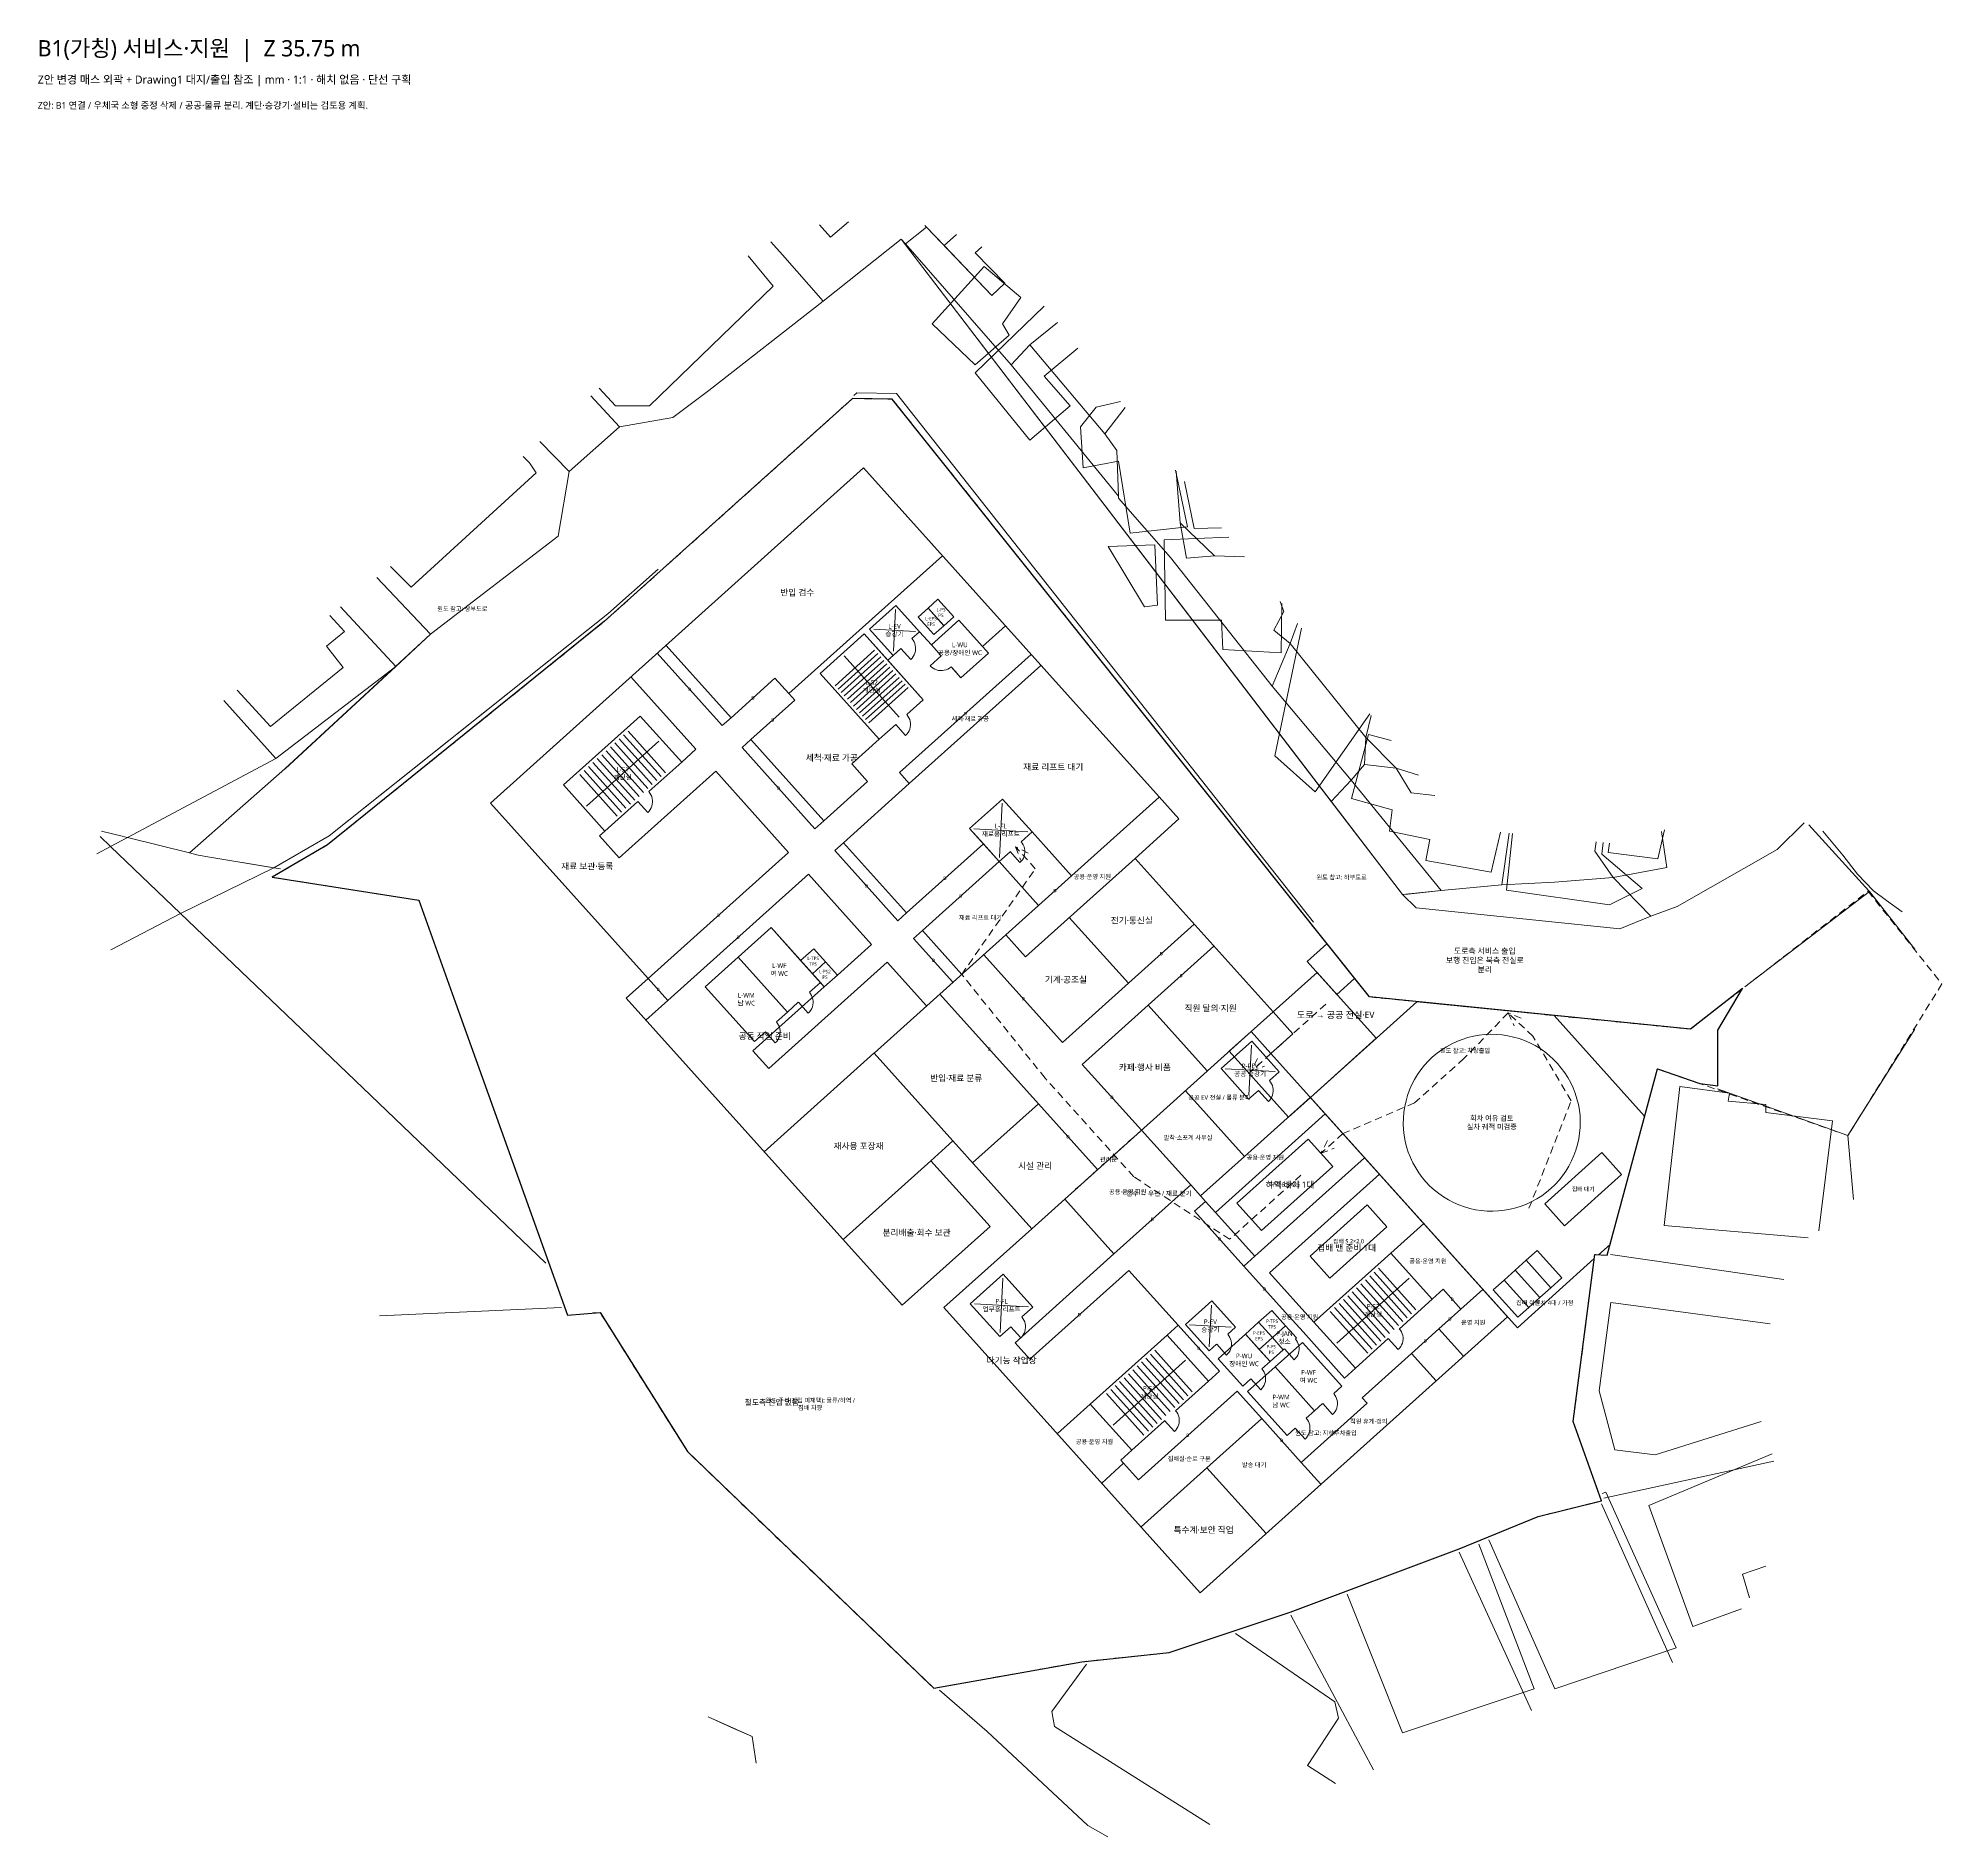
# Model space of a CAD drawing. Header units: millimetres. Extents: x -71701 to 357366, y 1091126 to 1572246.
# Drawn here: x -71701 to 57366, y 1450242 to 1572241 of the extents above; entities that cross this region are included whole.
import ezdxf

# ---------------------------------------------------------------- set-up
doc = ezdxf.new("R2010")
doc.units = ezdxf.units.MM
doc.linetypes.add('PLAN_DASH', pattern=[800, 500, -300])
for name, color, linetype, lineweight in [('CON', 2, 'Continuous', 35), ('DOOR', 4, 'Continuous', 13), ('ELEV', 6, 'Continuous', 13), ('EPS_PS', 6, 'Continuous', 18), ('L0_CONTEXT', 8, 'Continuous', 9), ('L0_PROGRAM_EDGE', 7, 'PLAN_DASH', 13), ('L0_PUBLIC_FLOW', 3, 'PLAN_DASH', 18), ('L0_SERVICE_FLOW', 1, 'PLAN_DASH', 18), ('L0_SITE_3D', 7, 'Continuous', 25), ('L0_SITE_DWG_REF', 8, 'PLAN_DASH', 13), ('L0_TEXT', 7, 'Continuous', 13), ('L0_VEHICLE', 8, 'Continuous', 13), ('SLAB', 8, 'Continuous', 13), ('STAIR', 1, 'Continuous', 13), ('WALL', 3, 'Continuous', 18)]:
    doc.layers.add(name, color=color, linetype=linetype, lineweight=lineweight)
doc.styles.add('KOREAN', font='malgun.ttf')

msp = doc.modelspace()

# ---------------------------------------------------------------- linework, layer by layer
at = {"layer": 'CON'}
for points in [[(-15742, 1543086), (-41033, 1520362)], [(4309, 1520771), (-15742, 1543086)], [(5645, 1519283), (4309, 1520771)], [(-41033, 1520362), (-30339, 1508461)], [(2670, 1516610), (5645, 1519283)], [(12027, 1506196), (2670, 1516610)], [(-30339, 1508461), (-31827, 1507124)], [(-31827, 1507124), (-13112, 1486296)], [(13364, 1504709), (12027, 1506196)], [(11876, 1503372), (13364, 1504709)], [(27917, 1485520), (11876, 1503372)], [(-11172, 1496106), (-9684, 1497443)], [(-9684, 1497443), (-4337, 1491492)], [(-7162, 1491643), (-11172, 1496106)], [(-11625, 1487633), (-7162, 1491643)], [(-4337, 1491492), (-10288, 1486145)], [(-13112, 1486296), (-11625, 1487633)], [(-10288, 1486145), (7089, 1466806)], [(7089, 1466806), (27917, 1485520)]]:
    msp.add_lwpolyline(points, dxfattribs=at)
at = {"layer": 'DOOR'}
for points in [[(-13210, 1530842), (-12542, 1530098)], [(-12466, 1531511), (-12385, 1531408), (-12319, 1531295), (-12267, 1531175), (-12232, 1531049), (-12213, 1530920), (-12211, 1530789), (-12227, 1530659), (-12259, 1530532), (-12308, 1530411), (-12372, 1530297), (-12450, 1530192), (-12542, 1530098)], [(-10475, 1530342), (-11219, 1529674)], [(-9807, 1529598), (-9910, 1529517), (-10022, 1529450), (-10142, 1529399), (-10268, 1529364), (-10398, 1529345), (-10529, 1529343), (-10658, 1529359), (-10785, 1529391), (-10907, 1529440), (-11021, 1529504), (-11125, 1529582), (-11219, 1529674)], [(-13556, 1525691), (-12888, 1524948)], [(-12812, 1526360), (-12731, 1526257), (-12665, 1526144), (-12613, 1526024), (-12578, 1525898), (-12559, 1525769), (-12558, 1525638), (-12573, 1525508), (-12605, 1525381), (-12654, 1525260), (-12718, 1525146), (-12796, 1525041), (-12888, 1524948)], [(-31043, 1520465), (-30374, 1519722)], [(-30299, 1521134), (-30218, 1521031), (-30151, 1520918), (-30100, 1520798), (-30064, 1520672), (-30046, 1520543), (-30044, 1520412), (-30060, 1520282), (-30092, 1520155), (-30141, 1520034), (-30205, 1519920), (-30283, 1519815), (-30374, 1519722)], [(-5803, 1517063), (-5135, 1516319)], [(-5059, 1517731), (-4978, 1517628), (-4912, 1517516), (-4860, 1517396), (-4825, 1517270), (-4806, 1517140), (-4805, 1517010), (-4820, 1516880), (-4852, 1516753), (-4901, 1516631), (-4965, 1516517), (-5043, 1516413), (-5135, 1516319)], [(-19413, 1507523), (-19332, 1507420), (-19266, 1507307), (-19214, 1507187), (-19179, 1507061), (-19160, 1506932), (-19158, 1506801), (-19174, 1506671), (-19206, 1506544), (-19255, 1506423), (-19319, 1506309), (-19397, 1506204), (-19489, 1506110)], [(-20157, 1506854), (-19489, 1506110)], [(-21645, 1505518), (-21564, 1505415), (-21497, 1505302), (-21446, 1505182), (-21410, 1505056), (-21392, 1504927), (-21390, 1504796), (-21405, 1504666), (-21438, 1504539), (-21486, 1504418), (-21550, 1504304), (-21629, 1504199), (-21720, 1504105)], [(-22389, 1504849), (-21720, 1504105)], [(11778, 1501536), (11859, 1501433), (11926, 1501321), (11977, 1501201), (12013, 1501075), (12031, 1500945), (12033, 1500814), (12017, 1500684), (11985, 1500558), (11936, 1500436), (11872, 1500322), (11794, 1500217), (11703, 1500124)], [(11034, 1500868), (11703, 1500124)], [(-5755, 1484841), (-5087, 1484097)], [(-5011, 1485509), (-4930, 1485407), (-4864, 1485294), (-4812, 1485174), (-4777, 1485048), (-4758, 1484918), (-4756, 1484788), (-4772, 1484658), (-4804, 1484531), (-4853, 1484410), (-4917, 1484296), (-4995, 1484191), (-5087, 1484097)], [(8947, 1484339), (9028, 1484236), (9095, 1484123), (9146, 1484003), (9181, 1483877), (9200, 1483748), (9202, 1483617), (9186, 1483487), (9154, 1483360), (9105, 1483239), (9041, 1483125), (8963, 1483020), (8871, 1482926)], [(20580, 1484708), (20661, 1484605), (20727, 1484493), (20779, 1484373), (20814, 1484247), (20833, 1484117), (20835, 1483986), (20819, 1483857), (20787, 1483730), (20738, 1483608), (20674, 1483494), (20596, 1483390), (20504, 1483296)], [(8203, 1483670), (8871, 1482926)], [(12789, 1483354), (13457, 1482610)], [(13533, 1484023), (13614, 1483920), (13680, 1483807), (13732, 1483687), (13767, 1483561), (13786, 1483432), (13788, 1483301), (13772, 1483171), (13740, 1483044), (13691, 1482923), (13627, 1482809), (13549, 1482704), (13457, 1482610)], [(19836, 1484040), (20504, 1483296)], [(11264, 1481984), (11345, 1481881), (11412, 1481769), (11463, 1481649), (11499, 1481523), (11517, 1481393), (11519, 1481262), (11503, 1481133), (11471, 1481006), (11422, 1480884), (11358, 1480770), (11280, 1480666), (11189, 1480572)], [(10520, 1481316), (11189, 1480572)], [(5412, 1479146), (5493, 1479043), (5560, 1478930), (5611, 1478810), (5647, 1478684), (5665, 1478555), (5667, 1478424), (5651, 1478294), (5619, 1478167), (5570, 1478046), (5506, 1477932), (5428, 1477827), (5337, 1477734)], [(15388, 1479639), (16056, 1478896)], [(16131, 1480308), (16212, 1480205), (16279, 1480092), (16331, 1479972), (16366, 1479846), (16385, 1479717), (16386, 1479586), (16371, 1479456), (16338, 1479329), (16290, 1479208), (16226, 1479094), (16147, 1478989), (16056, 1478896)], [(4668, 1478477), (5337, 1477734)], [(13528, 1477969), (14196, 1477225)], [(14272, 1478637), (14353, 1478534), (14419, 1478422), (14471, 1478301), (14506, 1478175), (14525, 1478046), (14526, 1477915), (14511, 1477785), (14479, 1477659), (14430, 1477537), (14366, 1477423), (14288, 1477318), (14196, 1477225)]]:
    msp.add_lwpolyline(points, dxfattribs=at)
at = {"layer": 'ELEV'}
for points in [[(-13565, 1533481), (-13716, 1530657)], [(-15052, 1532144), (-12228, 1531993)], [(-6336, 1520349), (-6532, 1516677)], [(-8270, 1518611), (-4598, 1518415)], [(10561, 1503938), (10380, 1500549)], [(8776, 1502334), (12165, 1502153)], [(-6287, 1488127), (-6484, 1484455)], [(-8221, 1486389), (-4550, 1486193)], [(7848, 1486309), (7698, 1483485)], [(6361, 1484972), (9185, 1484821)]]:
    msp.add_lwpolyline(points, dxfattribs=at)
at = {"layer": 'EPS_PS'}
for points in [[(-11364, 1533576), (-10295, 1532386), (-10965, 1531784), (-12034, 1532974), (-11364, 1533576)], [(-10695, 1534178), (-9626, 1532987), (-10295, 1532386), (-11364, 1533576), (-10695, 1534178)], [(-19113, 1510481), (-18311, 1509588), (-19204, 1508786), (-20006, 1509679), (-19113, 1510481)], [(-18311, 1509588), (-17509, 1508695), (-18402, 1507893), (-19204, 1508786), (-18311, 1509588)], [(11936, 1485949), (12872, 1484908), (11979, 1484106), (11044, 1485147), (11936, 1485949)], [(11044, 1485147), (11979, 1484106), (11087, 1483304), (10151, 1484345), (11044, 1485147)], [(11979, 1484106), (12715, 1483287), (11822, 1482485), (11087, 1483304), (11979, 1484106)]]:
    msp.add_lwpolyline(points, dxfattribs=at)
at = {"layer": 'L0_CONTEXT'}
for points in [[(-11579, 1559536), (-11483, 1559418), (-12898, 1558285), (-13184, 1558609), (-18469, 1554408), (-21235, 1557541), (-22021, 1558431)], [(-16765, 1559781), (-17978, 1558742), (-18720, 1559579)], [(-2602, 1552960), (-4469, 1551439), (-5739, 1550069), (-12898, 1558285), (-11483, 1559418)], [(-9427, 1558915), (-10281, 1558164), (-11483, 1559418), (-11579, 1559536)], [(-11483, 1559418), (-7050, 1554790), (-6157, 1555628), (-8184, 1557673), (-7720, 1558087)], [(-61445, 1516973), (-54961, 1522684), (-45090, 1531810), (-36435, 1538458), (-35703, 1542838), (-32284, 1545883), (-28679, 1546499), (-26228, 1548338), (-18469, 1554408), (-13184, 1558609), (20800, 1514150), (21716, 1513255), (35540, 1511832), (37643, 1512683), (39419, 1513348), (46187, 1517208), (48021, 1519013)], [(-22021, 1558431), (-21235, 1557541), (-18469, 1554408), (-26228, 1548338), (-28679, 1546499), (-32284, 1545883), (-34231, 1547983)], [(15970, 1520468), (-13184, 1558609), (-12898, 1558285), (-5739, 1550069), (1541, 1541172), (1539, 1541036), (5061, 1537008), (11953, 1528280), (17327, 1521906), (15970, 1520468)], [(-10281, 1558164), (-9427, 1558915)], [(-7720, 1558087), (-8184, 1557673), (-6157, 1555628), (-7050, 1554790), (-10281, 1558164)], [(-23566, 1557480), (-21864, 1555412), (-30254, 1547310), (-32550, 1547310)], [(-5084, 1554635), (-6320, 1552859), (-5878, 1552082), (-8175, 1550085), (-11089, 1552859), (-7556, 1556744), (-5084, 1554635)], [(-1213, 1551219), (-3494, 1549308), (-1727, 1547310), (-4465, 1544979), (-8175, 1549530), (-3487, 1554069)], [(-4469, 1551439), (-2602, 1552960)], [(-5739, 1550069), (-4469, 1551439), (625, 1545399), (1426, 1544264), (1541, 1541172), (-5739, 1550069)], [(1998, 1547195), (625, 1545399), (-4469, 1551439)], [(-34231, 1547983), (-32284, 1545883), (-35703, 1542838)], [(-32550, 1547310), (-33659, 1548498)], [(14762, 1512277), (-13500, 1548126), (-16184, 1548185), (-16397, 1547996)], [(2335, 1538653), (1540, 1543536), (-844, 1543092), (-1021, 1545867), (39, 1547199), (1685, 1547587)], [(625, 1545399), (1998, 1547195)], [(12505, 1534025), (12742, 1533346), (12082, 1532086), (13175, 1531173), (11953, 1528280), (5061, 1537008), (1539, 1541036), (1541, 1541172), (1426, 1544264), (625, 1545399)], [(-37679, 1544885), (-35703, 1542838), (-36435, 1538458), (-45090, 1531810), (-48731, 1535653)], [(-38806, 1543873), (-38379, 1543425)], [(-35703, 1542838), (-37679, 1544885)], [(-38379, 1543425), (-37938, 1542759), (-46416, 1534990), (-47800, 1536404)], [(5404, 1542926), (6221, 1539097), (2335, 1538653)], [(5443, 1542877), (5721, 1539357), (6149, 1536967), (8061, 1537132), (10080, 1537065)], [(10080, 1537065), (8061, 1537132), (5721, 1539357), (5443, 1542877)], [(8517, 1539025), (6663, 1538986), (6015, 1542160)], [(5721, 1539357), (8061, 1537132), (6149, 1536967), (5721, 1539357)], [(834, 1537765), (4013, 1537876), (4190, 1533769), (3307, 1533658), (834, 1537765)], [(12580, 1530551), (8606, 1530773), (8517, 1532770), (4720, 1532770), (4631, 1538209), (9022, 1538391)], [(-29655, 1536232), (-33083, 1533190), (-51972, 1518135), (-55724, 1515970), (-60064, 1516681), (-60857, 1516827), (-61445, 1516973)], [(-55263, 1515894), (-55724, 1515970), (-51972, 1518135), (-46205, 1522731), (-33083, 1533190), (-29655, 1536232)], [(-48731, 1535653), (-45090, 1531810), (-47449, 1529629), (-51197, 1533662)], [(-51197, 1533662), (-47449, 1529629), (-55576, 1523373)], [(13685, 1532547), (13175, 1531173), (12082, 1532086), (12742, 1533346), (12505, 1534025)], [(12617, 1533886), (12580, 1530551)], [(-51932, 1533069), (-50920, 1531993), (-52157, 1530995), (-51009, 1529552), (-55955, 1525556), (-58203, 1528007)], [(18576, 1526417), (14876, 1521116), (12138, 1523558), (13951, 1532214)], [(18666, 1526304), (18319, 1524801), (13175, 1531173), (13685, 1532547)], [(13175, 1531173), (18319, 1524801), (18223, 1522963), (17327, 1521906), (11953, 1528280), (13175, 1531173)], [(-65648, 1518018), (-55576, 1523373), (-47449, 1529629), (-54960, 1522685), (-54961, 1522684), (-61445, 1516973), (-65632, 1518014), (-65648, 1518018)], [(-59102, 1527320), (-55576, 1523373), (-65648, 1518018), (-65846, 1518066), (-65995, 1518104), (-67410, 1518456)], [(-55576, 1523373), (-59102, 1527320)], [(21893, 1522259), (20379, 1522723), (18319, 1524801), (18666, 1526304)], [(22383, 1516455), (22648, 1517898), (19910, 1518453), (20087, 1519896), (17349, 1520673), (18497, 1525001), (20019, 1524608)], [(18319, 1524801), (20379, 1522723), (18223, 1522963), (18319, 1524801)], [(15970, 1520468), (17327, 1521906), (23419, 1514423), (21181, 1514190), (20800, 1514150), (15970, 1520468)], [(28024, 1518316), (27532, 1514804), (23419, 1514423), (17327, 1521906), (18223, 1522963)], [(18223, 1522963), (20379, 1522723), (21377, 1521052), (22997, 1520876)], [(22997, 1520876), (21377, 1521052), (20379, 1522723), (21893, 1522259)], [(-67494, 1518102), (-66780, 1517417), (-67712, 1516922)], [(-66780, 1517417), (-67494, 1518102)], [(-67411, 1518451), (-65995, 1518104), (-65846, 1518066), (-65648, 1518018), (-66780, 1517417)], [(-66780, 1517417), (-65648, 1518018), (-65632, 1518014), (-61445, 1516973), (-60858, 1516827), (-60064, 1516681), (-55965, 1516009), (-55724, 1515970), (-62034, 1512870), (-66780, 1517417)], [(27432, 1518375), (26799, 1515678), (22383, 1516455)], [(33924, 1517722), (33841, 1517096), (35068, 1515310), (31099, 1514986), (27532, 1514804), (28024, 1518316)], [(37044, 1514568), (34836, 1513458), (27859, 1514457), (28255, 1518292)], [(38352, 1518429), (38723, 1515979), (35068, 1515310), (33841, 1517096), (33924, 1517722)], [(38551, 1518535), (38104, 1516566), (34748, 1517010), (34820, 1517632)], [(48021, 1519013), (46187, 1517208), (39419, 1513348), (37643, 1512683), (35068, 1515310), (38723, 1515979), (38352, 1518429)], [(48335, 1518889), (49698, 1517395), (52418, 1514409), (52458, 1514366), (44015, 1507890)], [(55539, 1510452), (53797, 1512664), (52421, 1514412), (49698, 1517395), (48335, 1518889)], [(54668, 1512971), (53613, 1513755), (52726, 1514401), (51647, 1515541), (50644, 1516830), (49298, 1518450)], [(-67712, 1516922), (-66780, 1517417), (-62034, 1512870), (-66762, 1510397)], [(34409, 1517674), (34306, 1516899), (37044, 1514568)], [(-37286, 1489156), (-51289, 1502572), (-62034, 1512870), (-55724, 1515970)], [(-55724, 1515970), (-55263, 1515894)], [(27532, 1514804), (31099, 1514986), (35068, 1515310), (37643, 1512683), (35540, 1511832), (21716, 1513255), (20800, 1514150), (23419, 1514423), (27532, 1514804)], [(44016, 1507890), (52458, 1514366), (55539, 1510451)], [(-66762, 1510397), (-62034, 1512870), (-51289, 1502572), (-37285, 1489153)], [(55529, 1505022), (50999, 1497803), (42154, 1500973)], [(51367, 1493470), (50999, 1497803), (55529, 1505022)], [(38545, 1491704), (39605, 1501138), (42961, 1500694), (42873, 1500140), (45434, 1499918), (45434, 1499363), (49938, 1498808), (49031, 1491346)], [(42154, 1500973), (50999, 1497803), (51367, 1493470)], [(48302, 1490873), (38545, 1491704)], [(46657, 1488045), (34895, 1489750)], [(-48544, 1485593), (-36208, 1486144)], [(45112, 1478423), (37927, 1476166), (35189, 1476499), (34130, 1480494), (34924, 1486488), (45724, 1485048)], [(34443, 1473220), (45981, 1475723)], [(43775, 1465705), (40488, 1464512), (37486, 1472725), (45852, 1476230)], [(34329, 1473538), (34571, 1473613), (39340, 1463069), (31127, 1460294), (26657, 1470386)], [(39107, 1462065), (34286, 1472836)], [(25970, 1470105), (29714, 1460294), (20794, 1457298), (17046, 1466717)], [(29539, 1458816), (24634, 1469561)], [(45424, 1468597), (43845, 1468064), (44313, 1466466)], [(18842, 1454789), (13225, 1465286)], [(9476, 1464034), (16201, 1459406), (16466, 1458297), (14346, 1455078), (16256, 1453858)], [(7736, 1451075), (-2787, 1457742), (-2964, 1458741), (-633, 1461954)], [(-10600, 1460189), (-7358, 1457395), (-542, 1451025), (821, 1450242)], [(-23022, 1455254), (-23292, 1457043), (-26278, 1458383)], [(-26278, 1458383), (-24686, 1457669), (-23292, 1457043), (-23022, 1455254)]]:
    msp.add_lwpolyline(points, dxfattribs=at)
at = {"layer": 'L0_PROGRAM_EDGE'}
msp.add_lwpolyline([(-1362, 1494166), (3101, 1498176)], dxfattribs=at)
at = {"layer": 'L0_PUBLIC_FLOW'}
for points in [[(15595, 1506714), (11876, 1503372), (10537, 1502169)], [(10973, 1503031), (10537, 1502169), (11441, 1502510)]]:
    msp.add_lwpolyline(points, dxfattribs=at)
at = {"layer": 'L0_SERVICE_FLOW'}
for points in [[(13913, 1495120), (9079, 1490775), (2578, 1495017), (-3437, 1501712), (-9080, 1508741), (-4095, 1515909), (-5431, 1517397)], [(-4569, 1516962), (-5431, 1517397), (-5090, 1516494)], [(27956, 1506124), (24958, 1503027), (21611, 1500019), (16755, 1497942), (15267, 1496605)], [(29372, 1492877), (32240, 1500159), (29642, 1504547), (27956, 1506124)], [(28852, 1505765), (27956, 1506124), (28374, 1505254)], [(15703, 1497467), (15267, 1496605), (16171, 1496946)]]:
    msp.add_lwpolyline(points, dxfattribs=at)
at = {"layer": 'L0_SITE_3D'}
msp.add_lwpolyline([(18551, 1507208), (-13801, 1547755), (-16484, 1547797), (-33292, 1532694), (-46350, 1522153), (-52089, 1517520), (-55828, 1515332), (-45883, 1513764), (-43619, 1507440), (-35811, 1485629), (-33604, 1485818), (-27684, 1476378), (-10980, 1460324), (-945, 1462122), (4976, 1462743), (13186, 1465484), (24629, 1469773), (29993, 1471965), (34294, 1473044), (32366, 1478406), (33835, 1489745), (34671, 1489688), (38084, 1502345), (40963, 1501332), (42168, 1501172), (42168, 1504953), (42833, 1506065), (43854, 1507773), (40311, 1505020), (18551, 1507208)], dxfattribs=at)
at = {"layer": 'L0_SITE_DWG_REF'}
msp.add_lwpolyline([(18551, 1507208), (40311, 1505020), (52358, 1514380), (57366, 1508093), (50999, 1497803), (38084, 1502345), (34671, 1489688), (33835, 1489745), (32366, 1478406), (34294, 1473044), (29993, 1471965), (24629, 1469773), (13186, 1465484), (4976, 1462743), (-945, 1462122), (-10980, 1460324), (-27684, 1476378), (-33604, 1485818), (-35811, 1485629), (-43619, 1507440), (-45883, 1513764), (-55828, 1515332), (-52089, 1517520), (-46350, 1522153), (-33292, 1532694), (-16484, 1547797), (-13801, 1547755), (18551, 1507208)], dxfattribs=at)
at = {"layer": 'L0_VEHICLE'}
for points in [[(31071, 1505949), (21770, 1506884), (14550, 1500397), (28585, 1484776), (33798, 1489460), (33835, 1489745), (34095, 1489727), (34869, 1490423), (37212, 1499114), (31071, 1505949)], [(31313, 1502687), (31041, 1502971), (30751, 1503235), (30445, 1503481), (30123, 1503706), (29787, 1503909), (29438, 1504090), (29079, 1504248), (28710, 1504381), (28333, 1504491), (27949, 1504575), (27561, 1504635), (27170, 1504668), (26777, 1504677), (26385, 1504659), (25995, 1504616), (25608, 1504547), (25227, 1504453), (24853, 1504335), (24487, 1504192), (24131, 1504026), (23787, 1503837), (23456, 1503625), (23140, 1503393), (22840, 1503140), (22556, 1502868), (22291, 1502578), (22046, 1502272), (21821, 1501950), (21618, 1501614), (21437, 1501266), (21279, 1500906), (21145, 1500537), (21036, 1500160), (20951, 1499777), (20892, 1499388), (20858, 1498997), (20850, 1498605), (20868, 1498212), (20911, 1497822), (20980, 1497436), (21073, 1497054), (21192, 1496680), (21335, 1496314), (21501, 1495959), (21690, 1495615), (21901, 1495284), (22134, 1494967), (22387, 1494667), (22659, 1494384), (22948, 1494119), (23255, 1493873), (23577, 1493648), (23913, 1493445), (24261, 1493264), (24621, 1493106), (24990, 1492973), (25367, 1492863), (25750, 1492779), (26138, 1492719), (26529, 1492686), (26922, 1492677), (27314, 1492695), (27705, 1492738), (28091, 1492807), (28472, 1492901), (28847, 1493019), (29212, 1493162), (29568, 1493328), (29912, 1493517), (30243, 1493729), (30559, 1493961), (30860, 1494214), (31143, 1494486), (31408, 1494776), (31654, 1495082), (31878, 1495404), (32082, 1495740), (32263, 1496088), (32420, 1496448), (32554, 1496817), (32664, 1497194), (32748, 1497578), (32807, 1497966), (32841, 1498357), (32849, 1498749), (32832, 1499142), (32788, 1499532), (32720, 1499918), (32626, 1500300), (32508, 1500674), (32365, 1501040), (32199, 1501395), (32009, 1501739), (31798, 1502070), (31565, 1502387), (31313, 1502687)], [(14399, 1497572), (16070, 1495713), (11235, 1491368), (9564, 1493228), (14399, 1497572)], [(34318, 1496649), (35655, 1495162), (31787, 1491686), (30450, 1493174), (34318, 1496649)], [(18409, 1493109), (19746, 1491622), (15878, 1488146), (14541, 1489634), (18409, 1493109)], [(29927, 1490015), (31598, 1488156), (30854, 1487487), (29184, 1489347), (29927, 1490015)], [(28440, 1488678), (30111, 1486819), (29367, 1486150), (27696, 1488010), (28440, 1488678)], [(29184, 1489347), (30854, 1487487), (30111, 1486819), (28440, 1488678), (29184, 1489347)], [(27696, 1488010), (29367, 1486150), (28623, 1485482), (26952, 1487342), (27696, 1488010)]]:
    msp.add_lwpolyline(points, dxfattribs=at)
at = {"layer": 'SLAB'}
for points in [[(15672, 1510816), (14334, 1509614)], [(17546, 1508467), (15672, 1510816)], [(15002, 1508870), (12027, 1506196)], [(14334, 1509614), (16339, 1507382)], [(19013, 1504407), (15002, 1508870)], [(16339, 1507382), (17546, 1508467)], [(14550, 1500397), (19013, 1504407)], [(9052, 1503523), (13062, 1499060)], [(13062, 1499060), (14550, 1500397)]]:
    msp.add_lwpolyline(points, dxfattribs=at)
at = {"layer": 'STAIR'}
for points in [[(-17664, 1528319), (-14987, 1530725)], [(-17458, 1528089), (-14780, 1530495)], [(-17251, 1527859), (-14573, 1530265)], [(-17061, 1530340), (-13318, 1526174)], [(-17045, 1527629), (-14367, 1530035)], [(-16838, 1527399), (-14160, 1529805)], [(-16632, 1527169), (-13954, 1529575)], [(-16425, 1526939), (-13747, 1529345)], [(-16218, 1526709), (-13541, 1529115)], [(-16012, 1526479), (-13334, 1528885)], [(-15805, 1526249), (-13127, 1528655)], [(-15599, 1526019), (-12921, 1528426)], [(-15392, 1525790), (-12714, 1528196)], [(-34529, 1520156), (-29620, 1524567)], [(-32600, 1524443), (-30061, 1521617)], [(-32303, 1524711), (-29763, 1521884)], [(-32005, 1524978), (-29466, 1522151)], [(-31708, 1525245), (-29168, 1522419)], [(-34088, 1523107), (-31548, 1520280)], [(-33791, 1523374), (-31251, 1520547)], [(-33493, 1523641), (-30953, 1520815)], [(-33195, 1523909), (-30656, 1521082)], [(-32898, 1524176), (-30358, 1521349)], [(-34981, 1522305), (-32441, 1519478)], [(-34683, 1522572), (-32143, 1519745)], [(-34386, 1522839), (-31846, 1520013)], [(16350, 1483730), (21259, 1488142)], [(18576, 1488285), (21116, 1485458)], [(18873, 1488552), (21413, 1485726)], [(19171, 1488820), (21711, 1485993)], [(17088, 1486948), (19628, 1484122)], [(17386, 1487216), (19925, 1484389)], [(17683, 1487483), (20223, 1484656)], [(17981, 1487750), (20521, 1484924)], [(18278, 1488018), (20818, 1485191)], [(15898, 1485879), (18438, 1483052)], [(16196, 1486146), (18735, 1483320)], [(16493, 1486414), (19033, 1483587)], [(16791, 1486681), (19330, 1483854)], [(3706, 1482990), (6245, 1480163)], [(4003, 1483257), (6543, 1480431)], [(1182, 1478168), (6091, 1482579)], [(2516, 1481921), (5055, 1479094)], [(2813, 1482188), (5353, 1479361)], [(3111, 1482455), (5650, 1479629)], [(3408, 1482723), (5948, 1479896)], [(1028, 1480584), (3568, 1477757)], [(1325, 1480851), (3865, 1478025)], [(1623, 1481119), (4163, 1478292)], [(1920, 1481386), (4460, 1478559)], [(2218, 1481653), (4758, 1478827)], [(730, 1480317), (3270, 1477490)]]:
    msp.add_lwpolyline(points, dxfattribs=at)
at = {"layer": 'WALL'}
for points in [[(-20809, 1527779), (-10397, 1537134)], [(-15335, 1532160), (-13550, 1533764)], [(-13215, 1530838), (-13731, 1530374), (-15335, 1532160), (-13550, 1533764)], [(-13550, 1533764), (-11946, 1531978)], [(-13550, 1533764), (-11946, 1531978), (-12462, 1531515)], [(-12034, 1532974), (-11364, 1533576)], [(-11364, 1533576), (-10695, 1534178)], [(-11364, 1533576), (-10299, 1532390)], [(-10695, 1534178), (-9630, 1532992)], [(-13731, 1530374), (-15335, 1532160)], [(-10969, 1531789), (-12034, 1532974)], [(-11144, 1531086), (-9284, 1532757)], [(-10479, 1530346), (-11144, 1531086), (-9284, 1532757)], [(-9284, 1532757), (-7279, 1530525), (-9138, 1528854), (-9803, 1529594)], [(-9284, 1532757), (-7680, 1530971)], [(-7680, 1530971), (-6119, 1532374)], [(-29130, 1531054), (-24720, 1526146)], [(-18682, 1529152), (-15707, 1531825)], [(-13561, 1525687), (-14672, 1524689), (-18682, 1529152), (-15707, 1531825)], [(-15707, 1531825), (-14103, 1530040)], [(-15707, 1531825), (-11697, 1527362), (-12808, 1526364)], [(-13215, 1530838), (-13731, 1530374)], [(-11946, 1531978), (-12462, 1531515)], [(-11946, 1531978), (-11144, 1531086)], [(-10479, 1530346), (-11144, 1531086)], [(-7680, 1530971), (-7279, 1530525)], [(-29725, 1530520), (-25315, 1525612)], [(-14103, 1530040), (-13731, 1530374)], [(-14103, 1530040), (-11697, 1527362)], [(-4382, 1530440), (-13306, 1522421)], [(-12638, 1521677), (-3713, 1529696)], [(-9539, 1529301), (-9803, 1529594)], [(-7279, 1530525), (-9138, 1528854)], [(-27100, 1524008), (-31510, 1528916)], [(-24720, 1526146), (-21745, 1528820)], [(-21745, 1528820), (-20809, 1527779)], [(-14672, 1524689), (-18682, 1529152)], [(-9138, 1528854), (-9539, 1529301)], [(-20408, 1527332), (-23383, 1524659)], [(-20809, 1527779), (-20408, 1527332)], [(-11697, 1527362), (-12808, 1526364)], [(-36081, 1521584), (-30874, 1526263)], [(-31047, 1520461), (-33274, 1518460), (-36081, 1521584), (-30874, 1526263)], [(-30874, 1526263), (-28067, 1523139)], [(-30874, 1526263), (-28067, 1523139), (-30294, 1521138)], [(-25315, 1525612), (-24720, 1526146)], [(-13561, 1525687), (-14672, 1524689)], [(-23383, 1524659), (-23978, 1524124)], [(-23383, 1524659), (-18437, 1519154)], [(-16532, 1523018), (-14672, 1524689)], [(-28067, 1523139), (-30294, 1521138)], [(-28067, 1523139), (-27100, 1524008)], [(-23978, 1524124), (-19033, 1518620)], [(-15462, 1521828), (-16532, 1523018)], [(-25764, 1522520), (-32309, 1516638)], [(-20818, 1517016), (-25764, 1522520)], [(-18437, 1519154), (-15462, 1521828)], [(-13306, 1522421), (-12638, 1521677)], [(-33274, 1518460), (-36081, 1521584)], [(-31047, 1520461), (-33274, 1518460)], [(-12638, 1521677), (-17101, 1517667)], [(-8552, 1518626), (-6321, 1520631)], [(-5808, 1517059), (-6547, 1516395), (-8552, 1518626), (-6321, 1520631)], [(-6321, 1520631), (-4315, 1518400)], [(-6321, 1520631), (-4315, 1518400), (-5055, 1517735)], [(-1642, 1515424), (4307, 1520770)], [(-19033, 1518620), (-18437, 1519154)], [(-33646, 1518126), (-33274, 1518460)], [(-32309, 1516638), (-33646, 1518126)], [(-7616, 1517585), (-8552, 1518626)], [(-4315, 1518400), (-5055, 1517735)], [(-4315, 1518400), (-1642, 1515424)], [(-30337, 1508462), (-20818, 1517016)], [(-17101, 1517667), (-17696, 1517132)], [(-17696, 1517132), (-13418, 1512371)], [(-17101, 1517667), (-12823, 1512906)], [(-12823, 1512906), (-7616, 1517585)], [(-6547, 1516395), (-7616, 1517585)], [(-5808, 1517059), (-6547, 1516395)], [(-4768, 1509926), (2670, 1516610)], [(2670, 1516610), (-4768, 1509926)], [(-19481, 1515528), (-29002, 1506973)], [(-15204, 1510767), (-19481, 1515528)], [(-6547, 1516395), (-11754, 1511716)], [(-3874, 1513419), (-6547, 1516395)], [(-1642, 1515424), (-3874, 1513419)], [(-13418, 1512371), (-12823, 1512906)], [(-6104, 1511415), (-3874, 1513419)], [(-24243, 1509905), (-22011, 1511910)], [(-20161, 1506850), (-20901, 1506186), (-24243, 1509905), (-22011, 1511910)], [(-22011, 1511910), (-20006, 1509679)], [(-22011, 1511910), (-18669, 1508191), (-19409, 1507527)], [(-15031, 1503394), (-6105, 1511414)], [(-6105, 1511414), (-15031, 1503394)], [(-11754, 1511716), (-12349, 1511181)], [(-11754, 1511716), (-9082, 1508742)], [(-6105, 1511414), (-4768, 1509926)], [(-4768, 1509926), (-6105, 1511414)], [(2217, 1508137), (-1792, 1512598)], [(2217, 1508137), (6679, 1512146)], [(-20006, 1509679), (-19113, 1510481)], [(-19113, 1510481), (-18311, 1509588)], [(-17509, 1508695), (-15204, 1510767)], [(-12349, 1511181), (-9677, 1508207)], [(8015, 1510658), (3554, 1506649)], [(-26474, 1507900), (-24243, 1509905)], [(-22393, 1504845), (-23132, 1504181), (-26474, 1507900), (-24243, 1509905)], [(-24243, 1509905), (-20901, 1506186)], [(-24243, 1509905), (-20901, 1506186), (-21640, 1505522)], [(-14134, 1509577), (-22168, 1502359)], [(-20006, 1509679), (-19204, 1508786)], [(-19134, 1508849), (-19204, 1508786)], [(-18311, 1509588), (-18381, 1509525)], [(-18311, 1509588), (-17509, 1508695)], [(-11462, 1506603), (-14134, 1509577)], [(-7591, 1510076), (-2246, 1504127)], [(-29002, 1506973), (-30338, 1508459)], [(-23132, 1504181), (-26474, 1507900)], [(-23237, 1503549), (-18402, 1507893)], [(-18669, 1508191), (-19409, 1507527)], [(-19204, 1508786), (-18669, 1508191)], [(-18402, 1507893), (-18669, 1508191)], [(-18332, 1507956), (-18402, 1507893)], [(-17509, 1508695), (-17579, 1508633)], [(-2246, 1504127), (2217, 1508137)], [(-29002, 1506973), (-30488, 1505638)], [(-20161, 1506850), (-20901, 1506186)], [(-3884, 1499966), (-10567, 1507402)], [(3554, 1506649), (-909, 1502639)], [(7563, 1502188), (3554, 1506649)], [(-20901, 1506186), (-21640, 1505522)], [(12027, 1506196), (10539, 1504860)], [(10541, 1504861), (12026, 1506195)], [(-22393, 1504845), (-23132, 1504181)], [(10539, 1504860), (4589, 1499513)], [(4589, 1499513), (10539, 1504860)], [(8493, 1502349), (10576, 1504220)], [(11030, 1500864), (10365, 1500266), (8493, 1502349), (10576, 1504220)], [(10539, 1504860), (9052, 1503523)], [(11876, 1503372), (10539, 1504860)], [(10539, 1504860), (11876, 1503372)], [(10576, 1504220), (12447, 1502138)], [(10576, 1504220), (12447, 1502138), (11782, 1501540)], [(-22168, 1502359), (-23237, 1503549)], [(-22468, 1496711), (-15033, 1503392)], [(-9684, 1497443), (-15031, 1503394)], [(-15031, 1503394), (-9684, 1497443)], [(-909, 1502639), (3100, 1498177)], [(10365, 1500266), (8493, 1502349)], [(12447, 1502138), (11782, 1501540)], [(-8346, 1495957), (-3884, 1499966)], [(124, 1495504), (-3884, 1499966)], [(6078, 1500848), (10087, 1496386)], [(10087, 1496386), (14548, 1500395)], [(11030, 1500864), (10365, 1500266)], [(4589, 1499513), (-4337, 1491492)], [(-4337, 1491492), (4589, 1499513)], [(15551, 1499279), (8114, 1492597)], [(3102, 1498175), (6443, 1494457)], [(-17121, 1490761), (-11173, 1496105)], [(7111, 1493713), (10087, 1496386)], [(10787, 1489622), (18224, 1496304)], [(19227, 1495188), (11790, 1488506)], [(1236, 1489778), (-2104, 1493496)], [(1236, 1489778), (6443, 1494457)], [(6443, 1494457), (7111, 1493713)], [(7445, 1493341), (6702, 1492673)], [(7111, 1493713), (7445, 1493341)], [(8114, 1492597), (7445, 1493341)], [(6702, 1492673), (10043, 1488954)], [(10787, 1489622), (8114, 1492597)], [(20004, 1489837), (22234, 1491841)], [(-5459, 1483763), (1236, 1489778)], [(10043, 1488954), (10787, 1489622)], [(14797, 1485159), (20004, 1489837)], [(19832, 1484036), (17604, 1482035), (14797, 1485159), (20004, 1489837)], [(20004, 1489837), (22811, 1486713)], [(20004, 1489837), (22811, 1486713), (20584, 1484712)], [(-8504, 1486404), (-6272, 1488409)], [(-5759, 1484837), (-6499, 1484173), (-8504, 1486404), (-6272, 1488409)], [(-6272, 1488409), (-4267, 1486178)], [(-6272, 1488409), (-4267, 1486178), (-5007, 1485513)], [(2239, 1488663), (-4456, 1482647)], [(5580, 1484943), (2239, 1488663)], [(10043, 1488954), (12850, 1485829)], [(11790, 1488506), (14797, 1485159)], [(22811, 1486713), (23555, 1487382)], [(23555, 1487382), (24758, 1486043)], [(26244, 1487378), (24758, 1486043)], [(-6499, 1484173), (-8504, 1486404)], [(-4267, 1486178), (-5007, 1485513)], [(6078, 1484988), (7864, 1486592)], [(8199, 1483666), (7682, 1483202), (6078, 1484988), (7864, 1486592)], [(7864, 1486592), (9468, 1484806)], [(7864, 1486592), (9468, 1484806), (8951, 1484343)], [(11044, 1485147), (11936, 1485949)], [(11936, 1485949), (12872, 1484908)], [(12850, 1485829), (14054, 1484490)], [(22811, 1486713), (20584, 1484712)], [(24758, 1486043), (23271, 1484706)], [(-5759, 1484837), (-6499, 1484173)], [(-370, 1479596), (4836, 1484275)], [(4664, 1478473), (2437, 1476472), (-370, 1479596), (4836, 1484275)], [(4836, 1484275), (5580, 1484943)], [(4836, 1484275), (7644, 1481151)], [(4836, 1484275), (7644, 1481151), (5417, 1479150)], [(8387, 1481819), (5580, 1484943)], [(7682, 1483202), (6078, 1484988)], [(8292, 1482674), (10151, 1484345)], [(10516, 1481312), (9962, 1480815), (8292, 1482674), (10151, 1484345)], [(9468, 1484806), (8951, 1484343)], [(10151, 1484345), (11044, 1485147)], [(10151, 1484345), (11087, 1483304)], [(10151, 1484345), (11822, 1482485), (11269, 1481988)], [(11044, 1485147), (11979, 1484106)], [(12872, 1484908), (12802, 1484845)], [(12802, 1484845), (12872, 1484908)], [(12872, 1484908), (13607, 1484089)], [(12872, 1484908), (13607, 1484089), (13537, 1484027)], [(14054, 1484490), (16861, 1481366)], [(17604, 1482035), (14797, 1485159)], [(23271, 1484706), (21411, 1483035)], [(24940, 1482848), (23271, 1484706)], [(-4456, 1482647), (-5459, 1483763)], [(8199, 1483666), (7682, 1483202)], [(11157, 1483366), (11087, 1483304)], [(11087, 1483304), (11822, 1482485)], [(11979, 1484106), (11909, 1484043)], [(12049, 1484168), (11979, 1484106)], [(12785, 1483350), (12715, 1483287), (11979, 1484106), (12049, 1484168)], [(11979, 1484106), (12715, 1483287)], [(12156, 1482113), (14016, 1483784)], [(15383, 1479635), (14830, 1479138), (12156, 1482113), (14016, 1483784)], [(12715, 1483287), (12645, 1483225)], [(12785, 1483350), (12715, 1483287)], [(13607, 1484089), (13537, 1484027)], [(14016, 1483784), (16689, 1480809)], [(14016, 1483784), (16689, 1480809), (16136, 1480312)], [(19832, 1484036), (17604, 1482035)], [(21411, 1483035), (18064, 1480027)], [(23081, 1481177), (21411, 1483035)], [(7644, 1481151), (8387, 1481819)], [(9962, 1480815), (8292, 1482674)], [(10297, 1480443), (12156, 1482113)], [(13523, 1477965), (12970, 1477467), (10297, 1480443), (12156, 1482113)], [(11822, 1482485), (11269, 1481988)], [(11892, 1482548), (11822, 1482485)], [(12156, 1482113), (14830, 1479138)], [(12156, 1482113), (14830, 1479138), (14276, 1478641)], [(16861, 1481366), (17604, 1482035)], [(9591, 1480480), (2896, 1474465)], [(7644, 1481151), (5417, 1479150)], [(11261, 1478621), (9591, 1480480)], [(10516, 1481312), (9962, 1480815)], [(12970, 1477467), (10297, 1480443)], [(16689, 1480809), (16136, 1480312)], [(-2600, 1477593), (-370, 1479596)], [(2437, 1476472), (-370, 1479596)], [(18398, 1479656), (13935, 1475645)], [(14830, 1479138), (14276, 1478641)], [(15383, 1479635), (14830, 1479138)], [(18064, 1480027), (18398, 1479656)], [(4664, 1478473), (2437, 1476472)], [(7542, 1475279), (11261, 1478621)], [(13935, 1475645), (11261, 1478621)], [(13523, 1477965), (12970, 1477467)], [(1893, 1475581), (407, 1474245)], [(1693, 1475804), (2437, 1476472)], [(1893, 1475581), (1693, 1475804)], [(2896, 1474465), (1893, 1475581)], [(3081, 1471270), (7542, 1475279)], [(11551, 1470817), (7542, 1475279)], [(15270, 1474159), (13935, 1475645)]]:
    msp.add_lwpolyline(points, dxfattribs=at)

# ---------------------------------------------------------------- texts
at = {"layer": 'DOOR', "char_height": 230, "width": 6000, "attachment_point": 5, "style": 'KOREAN'}
for insert in [(-27521, 1528066), (-23232, 1527483), (-21896, 1525995), (-8843, 1526431), (-21505, 1521372), (-10220, 1515245), (-15557, 1514752), (-9150, 1514055), (-2758, 1514422), (-25578, 1512738), (-24242, 1511250), (4449, 1510142), (-11012, 1509694), (-29671, 1507717), (5785, 1508654), (-4919, 1507102), (-7226, 1503685), (1096, 1500408), (-1879, 1497734), (3839, 1492118), (8372, 1490813), (11447, 1487391), (-1109, 1485655), (24157, 1486712), (24014, 1485374), (6984, 1483381), (22341, 1483871), (6243, 1477473), (12598, 1477133), (16166, 1477650)]:
    msp.add_mtext('D', dxfattribs=dict(at, insert=insert))
at = {"layer": 'L0_CONTEXT', "char_height": 300, "width": 6000, "attachment_point": 5, "style": 'KOREAN'}
for s, insert in [('원도 참고: 상부도로', (-42938, 1533518)), ('원도 참고: 하부도로', (16668, 1515312)), ('원도 참고: 차량출입', (25035, 1503557)), ('원도 주석(진입 미채택): 물류/하역 / 집배 차량', (-19358, 1479588)), ('원도 참고: 지하주차출입', (15608, 1477621))]:
    msp.add_mtext(s, dxfattribs=dict(at, insert=insert))
at = {"layer": 'L0_TEXT', "style": 'KOREAN'}
for s, insert, char_height, width, attachment_point in [('B1(가칭) 서비스·지원  |  Z 35.75 m', (-71723, 1572100), 1100, 110000, 1), ('Z안 변경 매스 외곽 + Drawing1 대지/출입 참조 | mm · 1:1 · 해치 없음 · 단선 구획', (-71723, 1569700), 550, 110000, 1), ('Z안: B1 연결 / 우체국 소형 중정 삭제 / 공공·물류 분리. 계단·승강기·설비는 검토용 계획.', (-71723, 1567900), 450, 110000, 1), ('반입 검수', (-20231, 1534616), 420, 6000, 5), ('L-PS\\PPS', (-10495, 1533282), 230, 6000, 5), ('L-EV\\P승강기', (-13640, 1532069), 320, 6000, 5), ('L-EPS\\PEPS', (-11165, 1532680), 230, 6000, 5), ('L-WU\\P공용/장애인 WC', (-9211, 1530805), 320, 6000, 5), ('L-S2\\P계단실', (-15189, 1528257), 320, 6000, 5), ('세척·재료 가공', (-8509, 1526059), 300, 6000, 5), ('세척·재료 가공', (-17891, 1523409), 420, 6000, 5), ('재료 리프트 대기', (-2877, 1522784), 420, 6000, 5), ('L-S1\\P계단실', (-32074, 1522362), 320, 6000, 5), ('L-FL\\P재료용 리프트', (-6434, 1518513), 320, 6000, 5), ('재료 보관·등록', (-34465, 1516046), 420, 6000, 5), ('공용·운영 지원', (-230, 1515349), 300, 6000, 5), ('재료 리프트 대기', (-7814, 1512568), 300, 6000, 5), ('전기·통신실', (2444, 1512373), 420, 6000, 5), ('도로측 서비스 출입\\P보행 진입은 북측 전실로 분리', (26375, 1509678), 380, 6000, 5), ('L-WF\\P여 WC', (-21456, 1509048), 320, 6000, 5), ('L-TPS\\PTPS', (-19159, 1509633), 230, 6000, 5), ('L-PS2\\PPS', (-18357, 1508741), 230, 6000, 5), ('기계·공조실', (-2019, 1508363), 420, 6000, 5), ('L-WM\\P남 WC', (-23688, 1507043), 320, 6000, 5), ('직원 탈의·지원', (7790, 1506423), 420, 6000, 5), ('도로 → 공공 전실·EV', (16264, 1505970), 440, 6000, 5), ('공동 작업 준비', (-22441, 1504533), 420, 6000, 5), ('카페·행사 비품', (3327, 1502413), 420, 6000, 5), ('P-PEV\\P공공 승강기', (10470, 1502243), 320, 6000, 5), ('반입·재료 분류', (-9458, 1501680), 420, 6000, 5), ('공공 EV 전실 / 물류 분리', (8388, 1500372), 300, 6000, 5), ('회차 여유 검토\\P실차 궤적 미검증', (26850, 1498677), 350, 6000, 5), ('재사용 포장재', (-16077, 1497077), 420, 6000, 5), ('발착·소포계 사무실', (6260, 1497653), 300, 6000, 5), ('시설 관리', (-4111, 1495729), 420, 6000, 5), ('관리문', (870, 1496171), 300, 6000, 5), ('공용·운영 지원', (11499, 1496311), 300, 6000, 5), ('하역 베이 1대', (13170, 1494451), 420, 6000, 5), ('하역 6.5×2.5', (12817, 1494470), 280, 6000, 5), ('공용·운영 지원', (2169, 1493977), 300, 6000, 5), ('검수 → 우편 / 재료 분기', (4287, 1493864), 320, 6000, 5), ('집배 대기', (33053, 1494168), 280, 6000, 5), ('분리배출·회수 보관', (-12142, 1491201), 420, 6000, 5), ('집배 5.2×2.0', (17143, 1490628), 280, 6000, 5), ('집배 밴 준비 1대', (17013, 1490174), 420, 6000, 5), ('공용·운영 지원', (22524, 1489278), 300, 6000, 5), ('P-FL\\P업무용 리프트', (-6386, 1486291), 320, 6000, 5), ('공용·운영 지원', (13824, 1485494), 300, 6000, 5), ('P-S2\\P계단실', (18804, 1485936), 320, 6000, 5), ('집배 이륜차 4대 / 가정', (30445, 1486447), 300, 6000, 5), ('P-EV\\P승강기', (7773, 1484897), 320, 6000, 5), ('P-EPS\\PEPS', (11065, 1484225), 230, 6000, 5), ('P-TPS\\PTPS', (11958, 1485027), 230, 6000, 5), ('P-JAN\\P청소', (12793, 1484098), 320, 6000, 5), ('운영 지원', (25594, 1485113), 300, 6000, 5), ('P-WU\\P장애인 WC', (10057, 1482580), 320, 6000, 5), ('P-PS\\PPS', (11901, 1483296), 230, 6000, 5), ('다기능 작업장', (-5701, 1482537), 420, 6000, 5), ('P-WF\\P여 WC', (14423, 1481461), 320, 6000, 5), ('P-S1\\P계단실', (3637, 1480374), 320, 6000, 5), ('철도측 진입 없음', (-21963, 1479688), 380, 6000, 5), ('P-WM\\P남 WC', (12563, 1479790), 320, 6000, 5), ('직원 휴게·갱의', (18508, 1478410), 300, 6000, 5), ('공용·운영 지원', (-83, 1477032), 300, 6000, 5), ('집배실·순로 구분', (6335, 1475875), 300, 6000, 5), ('발송 대기', (10739, 1475462), 300, 6000, 5), ('특수계·보안 작업', (7316, 1471042), 420, 6000, 5)]:
    msp.add_mtext(s, dxfattribs=dict(at, insert=insert, char_height=char_height, width=width, attachment_point=attachment_point))

doc.saveas('drawing.dxf')
